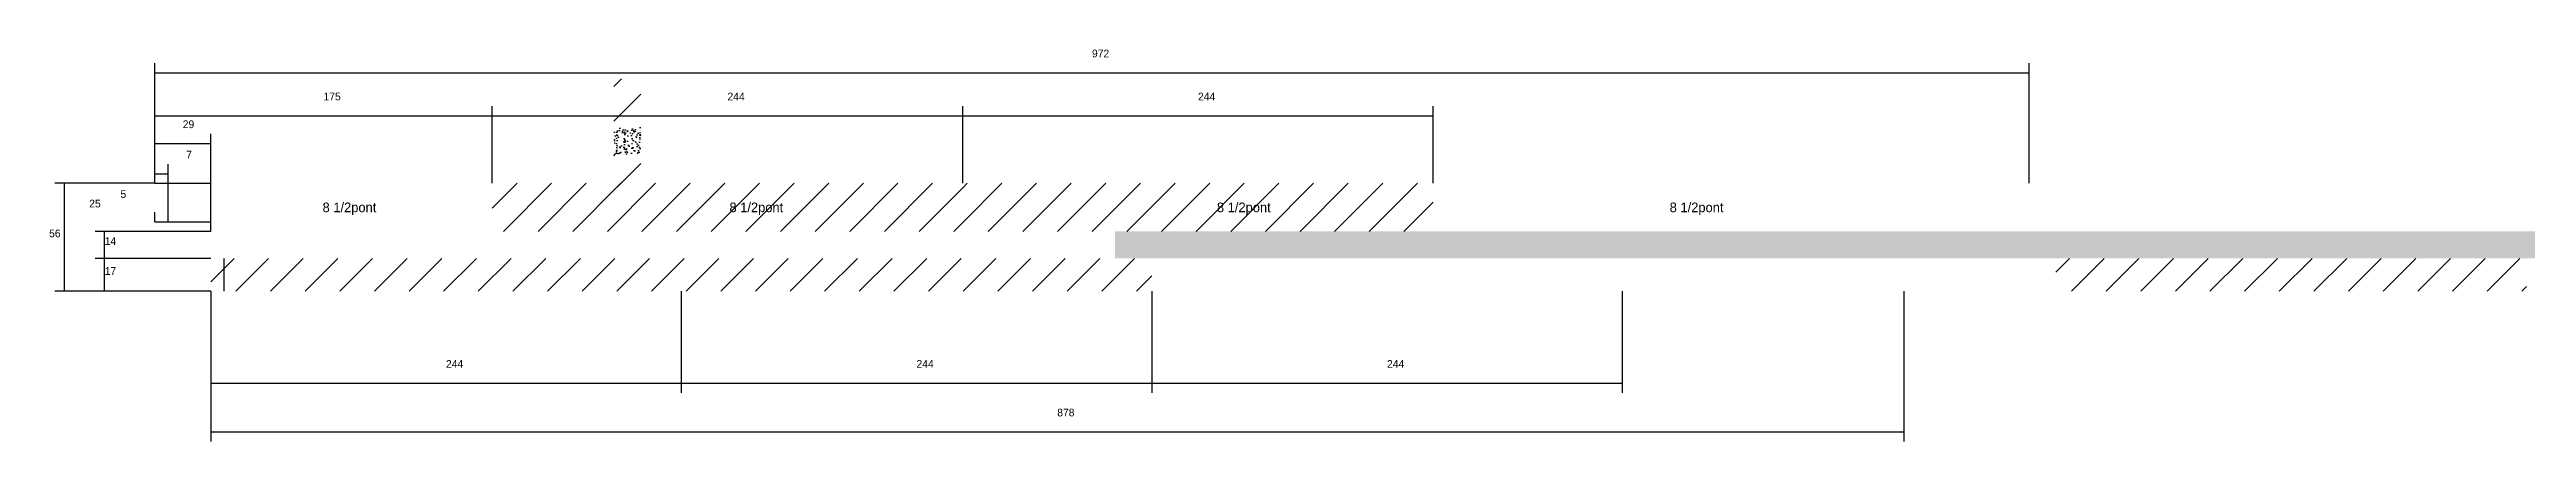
# Model space of a CAD drawing. Header units: metres. Extents: x -41 to 34800, y -36000 to 1848.
# Drawn here: x 29301 to 30585, y -32932 to -32729 of the extents above; entities that cross this region are included whole.
import ezdxf

# ---------------------------------------------------------------- set-up
doc = ezdxf.new("R2010")
doc.units = ezdxf.units.M
for name, color, linetype in [('COTA', 4, 'Continuous'), ('Hachura', 253, 'Continuous'), ('NOMENCLATURA', 7, 'Continuous'), ('SARR_2.2x7', 40, 'Continuous')]:
    doc.layers.add(name, color=color, linetype=linetype)

msp = doc.modelspace()

# ---------------------------------------------------------------- texts
at = {"layer": 'COTA'}
for s, p in [('972', (29841.1, -32732.7)), ('175', (29442.6, -32755)), ('244', (29652.1, -32755)), ('244', (29896.1, -32755)), ('29', (29369.6, -32769.4)), ('7', (29371.4, -32785.1)), ('5', (29337.3, -32805.6)), ('25', (29321.1, -32810.5)), ('56', (29300.3, -32826)), ('14', (29329.1, -32830)), ('17', (29329.1, -32845.5)), ('244', (29506.1, -32893.7)), ('244', (29750.1, -32893.7)), ('244', (29994.1, -32893.7)), ('878', (29823.1, -32918.9))]:
    msp.add_text(s, height=4, dxfattribs=at).set_placement(p)
at = {"layer": 'NOMENCLATURA'}
for p in [(29442.1, -32813), (29653.1, -32813), (29905.9, -32813), (30140.7, -32813)]:
    msp.add_text('8 1/2pont', height=5, dxfattribs=at).set_placement(p)

# ---------------------------------------------------------------- hatches: boundary and pattern name
at = {"layer": 'COTA'}
h = msp.add_hatch(dxfattribs=at)
h.set_pattern_fill('AR-CONC', scale=0.03)
h.paths.add_polyline_path([(29607.1, -32768.8), (29593.1, -32768.8), (29593.1, -32782.8), (29607.1, -32782.8)])
h = msp.add_hatch(dxfattribs=at)
h.set_pattern_fill('AR-CONC', scale=0.03)
h.paths.add_polyline_path([(30753, -32837), (30796, -32837), (30796, -32823), (30753, -32823), (30753, -32818), (30731, -32818), (30731, -32823), (29853, -32823), (29853, -32837), (30731, -32837), (30731, -32854), (30753, -32854)])
at = {"layer": 'Hachura'}
h = msp.add_hatch(dxfattribs=at)
h.set_pattern_fill('ANSI31', scale=4)
h.paths.add_polyline_path([(29593.1, -32768.8), (29607.1, -32768.8), (29607.1, -32743.8), (29593.1, -32743.8)])
h = msp.add_hatch(dxfattribs=at)
h.set_pattern_fill('ANSI31', scale=4)
h.paths.add_polyline_path([(29593.1, -32799.8), (29607.1, -32799.8), (29607.1, -32782.8), (29593.1, -32782.8)])
h = msp.add_hatch(dxfattribs=at)
h.set_pattern_fill('ANSI31', scale=4)
h.paths.add_polyline_path([(29774.1, -32823), (29774.1, -32798), (29530.1, -32798), (29530.1, -32823)])
h = msp.add_hatch(dxfattribs=at)
h.set_pattern_fill('ANSI31', scale=4)
h.paths.add_polyline_path([(29774.1, -32798), (29774.1, -32823), (30018.1, -32823), (30018.1, -32798)])
h = msp.add_hatch(dxfattribs=at)
h.set_pattern_fill('ANSI31', scale=4)
h.paths.add_polyline_path([(29628.1, -32854), (29628.1, -32837), (29384.1, -32837), (29384.1, -32854)])
h = msp.add_hatch(dxfattribs=at)
h.set_pattern_fill('ANSI31', scale=4)
h.paths.add_polyline_path([(29872.1, -32854), (29872.1, -32837), (29628.1, -32837), (29628.1, -32854)])
h = msp.add_hatch(dxfattribs=at)
h.set_pattern_fill('ANSI31', scale=4)
h.paths.add_polyline_path([(30585, -32854), (30585, -32837), (30341, -32837), (30341, -32854)])

# ---------------------------------------------------------------- linework, layer by layer
at = {"layer": 'COTA'}
for p, q in [((29355.1, -32798), (29355.1, -32735.7)), ((29355.1, -32740.7), (30327.1, -32740.7)), ((30327.1, -32798), (30327.1, -32735.7)), ((29355.1, -32798), (29355.1, -32758)), ((29355.1, -32763), (29530.1, -32763)), ((29530.1, -32798), (29530.1, -32758)), ((29530.1, -32798), (29530.1, -32758)), ((29530.1, -32763), (29774.1, -32763)), ((29774.1, -32798), (29774.1, -32758)), ((29774.1, -32798), (29774.1, -32758)), ((29774.1, -32763), (30018.1, -32763)), ((30018.1, -32798), (30018.1, -32758)), ((29355.1, -32798), (29355.1, -32772.4)), ((29355.1, -32777.4), (29384.1, -32777.4)), ((29384.1, -32818), (29384.1, -32772.4)), ((29355.1, -32798), (29355.1, -32788.1)), ((29362.1, -32798), (29362.1, -32788.1)), ((29355.1, -32798), (29303.3, -32798)), ((29308.3, -32854), (29308.3, -32798)), ((29355.1, -32798), (29355.1, -32793)), ((29355.1, -32793.1), (29362.1, -32793.1)), ((29355.1, -32798), (29384.1, -32798)), ((29384.1, -32823), (29384.1, -32793)), ((29355.1, -32818), (29355.1, -32813)), ((29355.1, -32818), (29384.1, -32818)), ((29384.1, -32823), (29384.1, -32813)), ((29384.1, -32823), (29324.1, -32823)), ((29329.1, -32837), (29329.1, -32823)), ((29384.1, -32837), (29324.1, -32837)), ((29384.1, -32837), (29324.1, -32837)), ((29329.1, -32854), (29329.1, -32837)), ((29384.1, -32854), (29303.3, -32854)), ((29384.1, -32854), (29324.1, -32854)), ((29384.1, -32854), (29384.1, -32906.7)), ((29384.1, -32854), (29384.1, -32931.9)), ((29628.1, -32854), (29628.1, -32906.7)), ((29628.1, -32854), (29628.1, -32906.7)), ((29872.1, -32854), (29872.1, -32906.7)), ((29872.1, -32854), (29872.1, -32906.7)), ((30116.1, -32854), (30116.1, -32906.7)), ((30262.1, -32854), (30262.1, -32931.9)), ((29384.1, -32901.7), (29628.1, -32901.7)), ((29628.1, -32901.7), (29872.1, -32901.7)), ((29872.1, -32901.7), (30116.1, -32901.7)), ((29384.1, -32926.9), (30262.1, -32926.9))]:
    msp.add_line(p, q, dxfattribs=at)
at = {"layer": 'SARR_2.2x7'}
for p, q in [((29362.1, -32818), (29362.1, -32798)), ((29391.1, -32854), (29391.1, -32837))]:
    msp.add_line(p, q, dxfattribs=at)

msp.set_redraw_order([(e.dxf.handle, doc.entitydb.next_handle()) for e in msp.query("TEXT MTEXT ATTDEF DIMENSION ARC_DIMENSION")])  # texts and dimensions are drawn at this point

doc.saveas('drawing.dxf')
